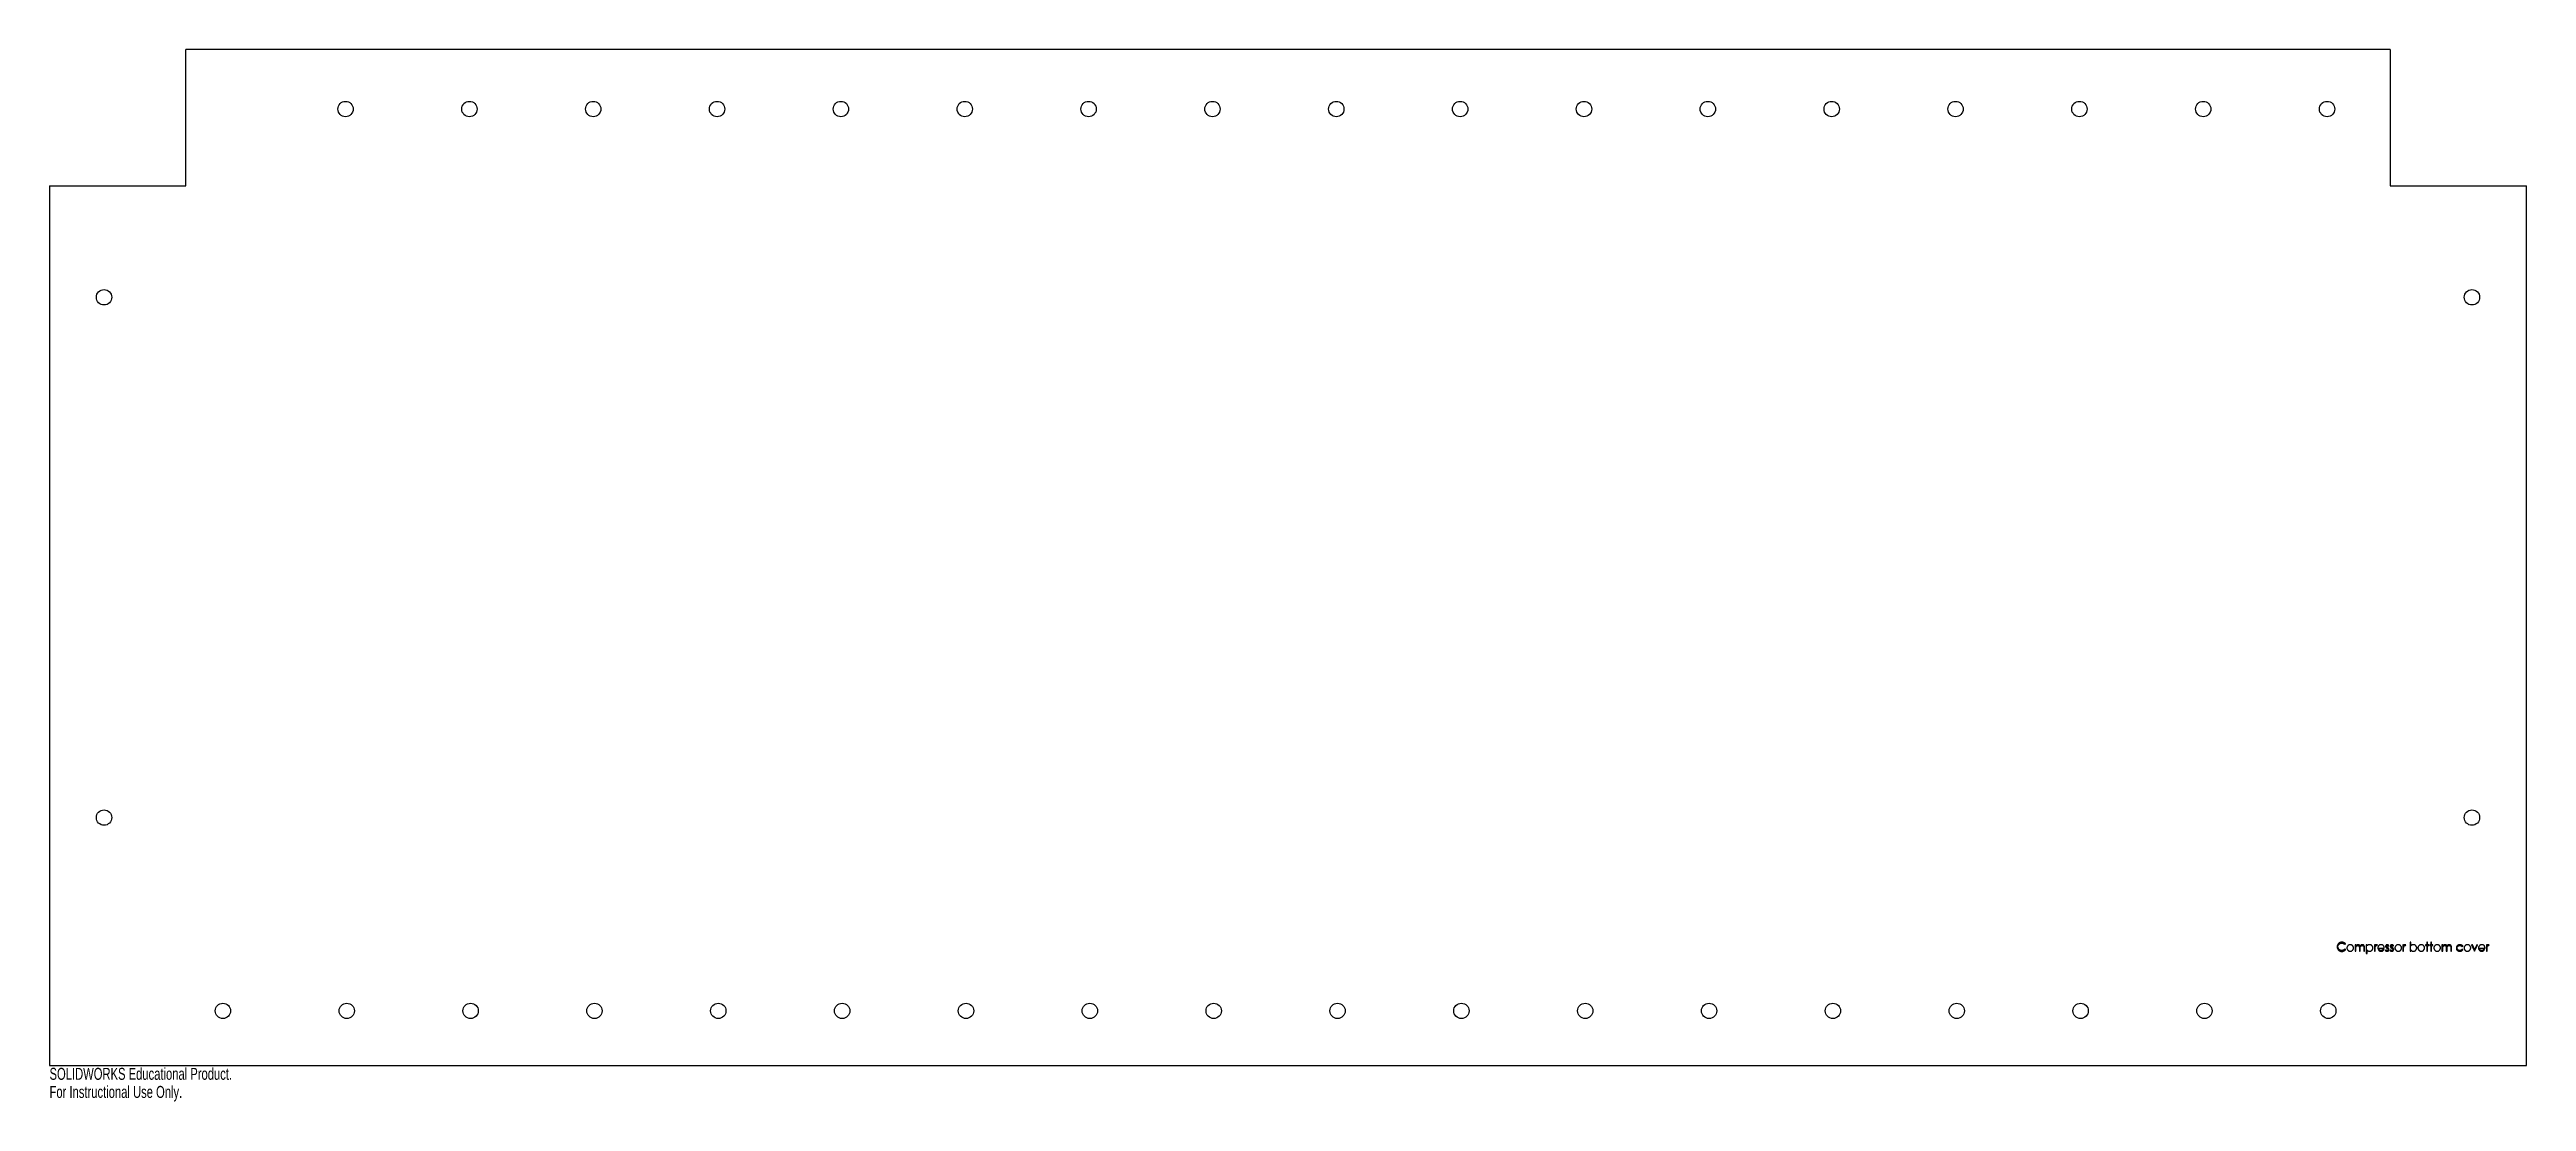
# Model space of a CAD drawing. Header units: millimetres. Extents: x 0 to 1000, y -425 to 0.
import ezdxf

# ---------------------------------------------------------------- set-up
doc = ezdxf.new("R2010")
doc.units = ezdxf.units.MM
doc.styles.add('SLDTEXTSTYLE0', font='TXT', dxfattribs={"width": 0.7})

msp = doc.modelspace()

# ---------------------------------------------------------------- texts
at = {"color": 7, "linetype": 'Continuous', "char_height": 4.834, "attachment_point": 1, "style": 'SLDTEXTSTYLE0'}
for s, insert in [('SOLIDWORKS Educational Product.', (0, -411)), ('For Instructional Use Only.', (0, -418.3))]:
    msp.add_mtext(s, dxfattribs=dict(at, insert=insert))

# ---------------------------------------------------------------- linework, layer by layer
at = {"color": 7, "linetype": 'Continuous', "lineweight": 25}
for p, q in [((55, -55), (55, 0)), ((945, 0), (55, 0)), ((945, 0), (945, -55)), ((0, -55), (0, -410)), ((0, -55), (55, -55)), ((945, -55), (1000, -55)), ((1000, -410), (1000, -55)), ((926.7, -361.2), (927, -361)), ((927, -363.2), (926.7, -363)), ((931.1, -361.3), (930.8, -361.3)), ((930.8, -361.3), (930.8, -363.9)), ((930.8, -363.9), (931.1, -363.9)), ((931.1, -361.8), (931.1, -361.3)), ((931.1, -363.9), (931.1, -362.8)), ((932.6, -362.6), (932.6, -363.9)), ((932.6, -363.9), (932.9, -363.9)), ((932.9, -363.9), (932.9, -362.9)), ((934.3, -362.5), (934.3, -363.9)), ((934.3, -363.9), (934.6, -363.9)), ((934.6, -363.9), (934.6, -362.5)), ((935.7, -361.3), (935.3, -361.3)), ((935.3, -361.3), (935.3, -364.8)), ((935.3, -364.8), (935.7, -364.8)), ((935.7, -361.8), (935.7, -361.3)), ((935.7, -364.8), (935.7, -363.4)), ((938.9, -361.3), (938.6, -361.3)), ((938.6, -361.3), (938.6, -363.9)), ((938.6, -363.9), (938.9, -363.9)), ((938.9, -361.7), (938.9, -361.3)), ((938.9, -363.9), (938.9, -363)), ((939.6, -361.6), (939.8, -361.4)), ((940.3, -362.7), (942.6, -362.7)), ((942.5, -363.2), (942.2, -363.1)), ((943.2, -363.4), (943, -363.6)), ((944.2, -361.9), (944.4, -361.7)), ((945.1, -363.4), (944.9, -363.6)), ((946.1, -361.9), (946.3, -361.7)), ((950.4, -361.3), (950.1, -361.3)), ((950.1, -361.3), (950.1, -363.9)), ((950.1, -363.9), (950.4, -363.9)), ((950.4, -361.7), (950.4, -361.3)), ((950.4, -363.9), (950.4, -363)), ((951.1, -361.6), (951.3, -361.4)), ((953.3, -360.3), (953, -360.3)), ((953, -360.3), (953, -363.9)), ((953, -363.9), (953.3, -363.9)), ((953.3, -361.8), (953.3, -360.3)), ((953.3, -363.9), (953.3, -363.4)), ((959.8, -361.3), (959.3, -361.3)), ((959.3, -361.3), (959.3, -361.6)), ((959.3, -361.6), (959.8, -361.6)), ((960.1, -360.3), (959.8, -360.3)), ((959.8, -360.3), (959.8, -361.3)), ((959.8, -361.6), (959.8, -363.9)), ((959.8, -363.9), (960.1, -363.9)), ((960.1, -361.3), (960.1, -360.3)), ((960.6, -361.3), (960.1, -361.3)), ((960.1, -363.9), (960.1, -361.6)), ((960.1, -361.6), (960.6, -361.6)), ((960.6, -361.6), (960.6, -361.3)), ((961.4, -361.3), (961, -361.3)), ((961, -361.3), (961, -361.6)), ((961, -361.6), (961.4, -361.6)), ((961.7, -360.3), (961.4, -360.3)), ((961.4, -360.3), (961.4, -361.3)), ((961.4, -361.6), (961.4, -363.9)), ((961.4, -363.9), (961.7, -363.9)), ((961.7, -361.3), (961.7, -360.3)), ((962.2, -361.3), (961.7, -361.3)), ((961.7, -363.9), (961.7, -361.6)), ((961.7, -361.6), (962.2, -361.6)), ((962.2, -361.6), (962.2, -361.3)), ((966.2, -361.3), (965.9, -361.3)), ((965.9, -361.3), (965.9, -363.9)), ((965.9, -363.9), (966.2, -363.9)), ((966.2, -361.8), (966.2, -361.3)), ((966.2, -363.9), (966.2, -362.8)), ((967.6, -362.6), (967.6, -363.9)), ((967.6, -363.9), (968, -363.9)), ((968, -363.9), (968, -362.9)), ((969.4, -362.5), (969.4, -363.9)), ((969.4, -363.9), (969.7, -363.9)), ((969.7, -363.9), (969.7, -362.5)), ((974, -362.1), (974.3, -361.9)), ((974.3, -363.3), (974, -363.2)), ((978.2, -361.3), (977.8, -361.3)), ((977.8, -361.3), (979, -363.9)), ((979, -363.2), (978.2, -361.3)), ((979, -363.9), (980.2, -361.3)), ((979.9, -361.3), (979, -363.2)), ((979, -363.9), (979, -363.9)), ((980.2, -361.3), (979.9, -361.3)), ((981, -362.7), (983.3, -362.7)), ((983.1, -363.2), (982.8, -363.1)), ((984.1, -361.3), (983.8, -361.3)), ((983.8, -361.3), (983.8, -363.9)), ((983.8, -363.9), (984.1, -363.9)), ((984.1, -361.7), (984.1, -361.3)), ((984.1, -363.9), (984.1, -363)), ((984.8, -361.6), (985, -361.4)), ((0, -410), (1000, -410))]:
    msp.add_line(p, q, dxfattribs=at)
for centre in [(119.5, -24), (169.5, -24), (219.5, -24), (269.5, -24), (319.5, -24), (369.5, -24), (419.5, -24), (469.5, -24), (519.5, -24), (569.5, -24), (619.5, -24), (669.5, -24), (719.5, -24), (769.5, -24), (819.5, -24), (869.5, -24), (919.5, -24), (22, -100), (978, -100), (22, -310), (978, -310), (70, -388), (120, -388), (170, -388), (220, -388), (270, -388), (320, -388), (370, -388), (420, -388), (470, -388), (520, -388), (570, -388), (620, -388), (670, -388), (720, -388), (770, -388), (820, -388), (870, -388), (920, -388)]:
    msp.add_circle(centre, 3.1, dxfattribs=at)
for points, knots in [([(925.5, -360.3), (925.3, -360.3), (925.1, -360.3), (924.9, -360.4), (924.7, -360.4), (924.6, -360.5), (924.4, -360.6), (924.3, -360.7), (924.1, -360.8), (924, -361), (923.9, -361.1), (923.8, -361.3), (923.7, -361.4), (923.7, -361.6), (923.6, -361.8), (923.6, -362), (923.6, -362.1)], [0, 0, 0, 0, 0.13318, 0.19658, 0.25875, 0.32034, 0.38178, 0.44374, 0.50726, 0.57053, 0.63177, 0.69225, 0.75199, 0.81205, 0.87299, 1, 1, 1, 1]), ([(923.6, -362.1), (923.6, -362.2), (923.6, -362.4), (923.6, -362.6), (923.7, -362.8), (923.8, -363), (923.9, -363.1), (924, -363.3), (924, -363.4)], [0, 0, 0, 0, 0.26104, 0.38639, 0.50927, 0.63122, 0.75284, 1, 1, 1, 1]), ([(923.9, -362.1), (923.9, -362.1), (923.9, -362), (923.9, -361.8), (923.9, -361.7), (924, -361.7), (924, -361.6), (924, -361.5), (924.1, -361.4), (924.1, -361.3), (924.2, -361.2), (924.3, -361.2), (924.3, -361.1), (924.4, -361), (924.5, -361), (924.6, -360.9), (924.7, -360.9), (924.8, -360.8), (924.8, -360.8), (924.9, -360.7), (925, -360.7), (925.1, -360.7), (925.3, -360.7), (925.4, -360.7), (925.4, -360.7)], [0, 0, 0, 0, 0.08546, 0.12668, 0.16754, 0.20822, 0.24837, 0.28862, 0.32913, 0.36959, 0.41002, 0.45012, 0.49051, 0.53118, 0.57231, 0.61407, 0.65688, 0.69985, 0.74235, 0.7846, 0.82725, 0.86954, 0.9125, 1, 1, 1, 1]), ([(925.5, -363.6), (925.4, -363.6), (925.2, -363.6), (925, -363.6), (924.8, -363.5), (924.7, -363.5), (924.6, -363.4), (924.5, -363.3), (924.3, -363.2), (924.2, -363.1), (924.1, -363), (924.1, -362.9), (924, -362.7), (924, -362.6), (923.9, -362.4), (923.9, -362.2), (923.9, -362.1)], [0, 0, 0, 0, 0.1355, 0.19977, 0.26267, 0.32452, 0.38608, 0.44828, 0.51116, 0.57367, 0.63457, 0.69442, 0.75385, 0.81327, 0.87371, 1, 1, 1, 1]), ([(924, -363.4), (924.1, -363.4), (924.1, -363.5), (924.2, -363.6), (924.3, -363.6), (924.4, -363.7), (924.5, -363.7), (924.6, -363.8), (924.7, -363.8), (924.7, -363.9), (924.8, -363.9), (924.9, -363.9), (925, -363.9), (925.1, -364), (925.3, -364), (925.4, -364), (925.5, -364)], [0, 0, 0, 0, 0.12305, 0.18345, 0.24324, 0.303, 0.3628, 0.4226, 0.483, 0.54382, 0.60525, 0.66759, 0.73122, 0.79608, 0.86225, 1, 1, 1, 1]), ([(925.4, -360.7), (925.6, -360.7), (925.8, -360.7), (926, -360.7), (926.1, -360.8), (926.2, -360.8), (926.3, -360.9), (926.4, -360.9), (926.5, -361), (926.5, -361), (926.6, -361.1), (926.7, -361.2), (926.7, -361.2)], [0, 0, 0, 0, 0.25916, 0.38385, 0.50754, 0.56903, 0.63015, 0.69071, 0.75171, 0.81288, 0.87453, 1, 1, 1, 1]), ([(927, -361), (927, -361), (926.9, -360.9), (926.8, -360.8), (926.7, -360.7), (926.6, -360.7), (926.5, -360.6), (926.4, -360.5), (926.3, -360.5), (926.2, -360.4), (926.1, -360.4), (926, -360.4), (925.9, -360.3), (925.8, -360.3), (925.7, -360.3), (925.5, -360.3), (925.5, -360.3)], [0, 0, 0, 0, 0.12065, 0.18037, 0.24019, 0.29981, 0.36026, 0.42121, 0.48287, 0.54493, 0.6076, 0.67073, 0.73432, 0.79879, 0.86432, 1, 1, 1, 1]), ([(926.7, -363), (926.6, -363.1), (926.5, -363.3), (926.3, -363.4), (926.2, -363.5), (926, -363.5), (925.8, -363.6), (925.6, -363.6), (925.5, -363.6)], [0, 0, 0, 0, 0.25909, 0.38282, 0.50406, 0.62525, 0.74705, 1, 1, 1, 1]), ([(925.5, -364), (925.5, -364), (925.7, -364), (925.8, -364), (925.9, -363.9), (926, -363.9), (926.1, -363.9), (926.2, -363.8), (926.3, -363.8), (926.4, -363.7), (926.5, -363.7), (926.6, -363.6), (926.7, -363.6), (926.8, -363.5), (926.9, -363.4), (927, -363.3), (927, -363.2)], [0, 0, 0, 0, 0.13399, 0.19921, 0.26304, 0.32647, 0.38886, 0.45078, 0.51261, 0.57405, 0.63514, 0.69572, 0.75627, 0.81652, 0.87695, 1, 1, 1, 1]), ([(927.9, -361.7), (927.8, -361.8), (927.7, -361.9), (927.7, -362), (927.6, -362.1), (927.6, -362.2), (927.5, -362.4), (927.5, -362.5), (927.5, -362.6)], [0, 0, 0, 0, 0.25376, 0.37729, 0.49891, 0.62132, 0.74476, 1, 1, 1, 1]), ([(927.5, -362.6), (927.5, -362.7), (927.5, -362.8), (927.6, -363), (927.6, -363.1), (927.7, -363.2), (927.7, -363.3), (927.8, -363.4), (927.9, -363.5), (928, -363.6), (928.1, -363.7), (928.2, -363.8), (928.3, -363.8), (928.4, -363.9), (928.6, -363.9), (928.8, -363.9), (928.9, -363.9)], [0, 0, 0, 0, 0.12318, 0.18303, 0.24287, 0.30252, 0.36332, 0.42507, 0.48904, 0.55309, 0.61545, 0.67729, 0.73917, 0.80168, 0.86536, 1, 1, 1, 1]), ([(928.9, -361.3), (928.8, -361.3), (928.6, -361.3), (928.4, -361.3), (928.3, -361.4), (928.2, -361.5), (928, -361.6), (927.9, -361.6), (927.9, -361.7)], [0, 0, 0, 0, 0.25871, 0.38209, 0.50356, 0.62518, 0.74729, 1, 1, 1, 1]), ([(929.8, -361.7), (929.8, -361.6), (929.7, -361.5), (929.5, -361.5), (929.4, -361.4), (929.3, -361.3), (929.1, -361.3), (929, -361.3), (928.9, -361.3)], [0, 0, 0, 0, 0.25313, 0.37531, 0.4962, 0.61787, 0.74167, 1, 1, 1, 1]), ([(928.9, -363.9), (929, -363.9), (929.1, -363.9), (929.3, -363.9), (929.4, -363.8), (929.5, -363.8), (929.6, -363.7), (929.7, -363.6), (929.8, -363.5), (929.9, -363.4), (930, -363.3), (930, -363.2), (930.1, -363.1), (930.1, -363), (930.2, -362.8), (930.2, -362.7), (930.2, -362.6)], [0, 0, 0, 0, 0.13413, 0.1979, 0.26048, 0.32215, 0.38378, 0.44622, 0.51034, 0.57439, 0.63623, 0.6971, 0.75683, 0.81673, 0.87666, 1, 1, 1, 1]), ([(930.2, -362.6), (930.2, -362.5), (930.2, -362.4), (930.1, -362.2), (930.1, -362.1), (930, -362), (930, -361.9), (929.9, -361.8), (929.8, -361.7)], [0, 0, 0, 0, 0.25544, 0.37863, 0.50147, 0.62349, 0.74617, 1, 1, 1, 1]), ([(931.5, -361.4), (931.4, -361.5), (931.3, -361.6), (931.2, -361.7), (931.1, -361.8)], [0, 0, 0, 0, 0.45661, 1, 1, 1, 1]), ([(931.1, -362.8), (931.1, -362.7), (931.1, -362.6), (931.1, -362.5), (931.1, -362.4), (931.2, -362.3), (931.2, -362.2), (931.2, -362.2), (931.2, -362.1), (931.3, -362), (931.3, -361.9), (931.4, -361.8), (931.5, -361.7), (931.6, -361.7), (931.8, -361.6), (931.9, -361.6), (931.9, -361.6)], [0, 0, 0, 0, 0.13451, 0.19512, 0.25091, 0.3027, 0.3503, 0.39339, 0.43297, 0.50709, 0.57875, 0.65023, 0.72246, 0.79389, 0.86313, 1, 1, 1, 1]), ([(932, -361.3), (931.9, -361.3), (931.7, -361.3), (931.6, -361.4), (931.5, -361.4)], [0, 0, 0, 0, 0.49696, 1, 1, 1, 1]), ([(931.9, -361.6), (932, -361.6), (932.1, -361.6), (932.2, -361.7), (932.3, -361.7), (932.4, -361.8), (932.4, -361.8), (932.5, -361.9), (932.5, -362), (932.5, -362), (932.5, -362.1), (932.5, -362.1), (932.5, -362.2), (932.6, -362.3), (932.6, -362.4), (932.6, -362.5), (932.6, -362.6)], [0, 0, 0, 0, 0.14135, 0.20823, 0.27369, 0.33805, 0.40092, 0.46362, 0.52788, 0.56363, 0.6061, 0.6545, 0.71005, 0.77226, 0.84122, 1, 1, 1, 1]), ([(932.8, -361.9), (932.8, -361.8), (932.8, -361.7), (932.7, -361.6), (932.6, -361.6), (932.6, -361.5), (932.5, -361.4), (932.4, -361.4), (932.4, -361.4), (932.3, -361.3), (932.2, -361.3), (932.1, -361.3), (932, -361.3)], [0, 0, 0, 0, 0.19786, 0.28323, 0.36001, 0.43384, 0.50951, 0.58704, 0.66875, 0.75116, 0.83347, 1, 1, 1, 1]), ([(933.8, -361.3), (933.7, -361.3), (933.5, -361.3), (933.4, -361.4), (933.2, -361.4), (933.2, -361.5), (933.1, -361.5), (933.1, -361.6), (933, -361.6), (933, -361.7), (932.9, -361.8), (932.8, -361.9), (932.8, -361.9)], [0, 0, 0, 0, 0.23444, 0.35259, 0.47317, 0.53506, 0.59752, 0.66052, 0.72516, 0.79088, 0.85877, 1, 1, 1, 1]), ([(932.9, -362.9), (932.9, -362.8), (932.9, -362.7), (932.9, -362.5), (932.9, -362.4), (932.9, -362.3), (932.9, -362.3), (932.9, -362.2), (933, -362.1), (933, -362), (933.1, -361.9), (933.2, -361.8), (933.3, -361.7), (933.4, -361.7), (933.5, -361.6), (933.6, -361.6), (933.7, -361.6)], [0, 0, 0, 0, 0.14567, 0.21019, 0.2692, 0.32285, 0.37114, 0.41436, 0.45265, 0.52319, 0.59192, 0.65998, 0.72921, 0.79814, 0.86529, 1, 1, 1, 1]), ([(933.7, -361.6), (933.8, -361.6), (933.9, -361.6), (934, -361.7), (934, -361.7), (934.1, -361.7), (934.2, -361.8), (934.2, -361.9), (934.2, -361.9), (934.3, -362), (934.3, -362), (934.3, -362.1), (934.3, -362.2), (934.3, -362.2), (934.3, -362.4), (934.3, -362.4), (934.3, -362.5)], [0, 0, 0, 0, 0.14978, 0.21987, 0.28798, 0.35468, 0.41878, 0.48273, 0.54731, 0.5827, 0.6241, 0.67129, 0.72432, 0.78385, 0.84944, 1, 1, 1, 1]), ([(934.6, -362.5), (934.6, -362.4), (934.6, -362.3), (934.6, -362.2), (934.6, -362.1), (934.6, -362), (934.6, -361.9), (934.5, -361.9), (934.5, -361.8), (934.5, -361.7), (934.4, -361.6), (934.3, -361.5), (934.2, -361.4), (934.1, -361.4), (934, -361.3), (933.8, -361.3), (933.8, -361.3)], [0, 0, 0, 0, 0.13117, 0.19029, 0.24506, 0.29603, 0.34284, 0.38605, 0.42557, 0.4995, 0.57029, 0.64028, 0.71053, 0.7812, 0.85203, 1, 1, 1, 1]), ([(936.7, -361.3), (936.6, -361.3), (936.4, -361.3), (936.2, -361.4), (936.1, -361.4), (936, -361.5), (935.8, -361.6), (935.7, -361.7), (935.7, -361.8)], [0, 0, 0, 0, 0.25385, 0.37482, 0.49423, 0.61394, 0.73696, 1, 1, 1, 1]), ([(935.7, -363.4), (935.7, -363.5), (935.8, -363.6), (936, -363.7), (936.1, -363.8), (936.3, -363.9), (936.4, -363.9), (936.6, -363.9), (936.7, -363.9)], [0, 0, 0, 0, 0.262, 0.3866, 0.50788, 0.62877, 0.74945, 1, 1, 1, 1]), ([(938, -362.6), (938, -362.5), (938, -362.4), (938, -362.2), (937.9, -362.1), (937.9, -362), (937.8, -361.9), (937.7, -361.8), (937.6, -361.7), (937.5, -361.6), (937.4, -361.5), (937.3, -361.4), (937.2, -361.4), (937.1, -361.3), (936.9, -361.3), (936.8, -361.3), (936.7, -361.3)], [0, 0, 0, 0, 0.12601, 0.18681, 0.24745, 0.30785, 0.36912, 0.43199, 0.49671, 0.5615, 0.62477, 0.68655, 0.74787, 0.80935, 0.87136, 1, 1, 1, 1]), ([(936.7, -363.9), (936.8, -363.9), (936.9, -363.9), (937.1, -363.9), (937.2, -363.8), (937.3, -363.8), (937.4, -363.7), (937.5, -363.6), (937.6, -363.6), (937.7, -363.5), (937.8, -363.3), (937.9, -363.2), (937.9, -363.1), (938, -363), (938, -362.8), (938, -362.7), (938, -362.6)], [0, 0, 0, 0, 0.1277, 0.18924, 0.25013, 0.31084, 0.37247, 0.43505, 0.49965, 0.56424, 0.62675, 0.68827, 0.74942, 0.81043, 0.87197, 1, 1, 1, 1]), ([(939.5, -361.3), (939.5, -361.3), (939.4, -361.3), (939.3, -361.3), (939.2, -361.4), (939.1, -361.4), (939, -361.5), (938.9, -361.6), (938.9, -361.7)], [0, 0, 0, 0, 0.21389, 0.32468, 0.43946, 0.56163, 0.69389, 1, 1, 1, 1]), ([(938.9, -362.2), (939, -362.1), (939, -362), (939, -362), (939, -361.9), (939.1, -361.9), (939.1, -361.8), (939.1, -361.8), (939.2, -361.7), (939.2, -361.7), (939.3, -361.6), (939.4, -361.6), (939.4, -361.6)], [0, 0, 0, 0, 0.17172, 0.25067, 0.32588, 0.39688, 0.46357, 0.52807, 0.58969, 0.70481, 0.80866, 1, 1, 1, 1]), ([(938.9, -363), (938.9, -362.9), (938.9, -362.8), (938.9, -362.6), (938.9, -362.5), (938.9, -362.4), (938.9, -362.3), (938.9, -362.2), (938.9, -362.2)], [0, 0, 0, 0, 0.34376, 0.49183, 0.62411, 0.7414, 0.84306, 1, 1, 1, 1]), ([(939.4, -361.6), (939.5, -361.6), (939.5, -361.6), (939.6, -361.6), (939.6, -361.6)], [0, 0, 0, 0, 0.43977, 1, 1, 1, 1]), ([(939.8, -361.4), (939.7, -361.3), (939.7, -361.3), (939.6, -361.3), (939.5, -361.3)], [0, 0, 0, 0, 0.53648, 1, 1, 1, 1]), ([(940.3, -361.8), (940.3, -361.8), (940.2, -361.9), (940.1, -362.1), (940.1, -362.2), (940, -362.3), (940, -362.4), (940, -362.5), (940, -362.6)], [0, 0, 0, 0, 0.25342, 0.3767, 0.49945, 0.62257, 0.74623, 1, 1, 1, 1]), ([(940, -362.6), (940, -362.7), (940, -362.8), (940.1, -363), (940.1, -363.1), (940.1, -363.2), (940.2, -363.3), (940.3, -363.4), (940.3, -363.5), (940.4, -363.6), (940.5, -363.7), (940.6, -363.8), (940.8, -363.8), (940.9, -363.9), (941.1, -363.9), (941.2, -363.9), (941.3, -363.9)], [0, 0, 0, 0, 0.12108, 0.18007, 0.23919, 0.29871, 0.35888, 0.42037, 0.48345, 0.54657, 0.6087, 0.67019, 0.73187, 0.7952, 0.86037, 1, 1, 1, 1]), ([(941.3, -361.3), (941.2, -361.3), (941.1, -361.3), (940.9, -361.4), (940.7, -361.4), (940.6, -361.5), (940.5, -361.6), (940.4, -361.7), (940.3, -361.8)], [0, 0, 0, 0, 0.26024, 0.38368, 0.50466, 0.62536, 0.74641, 1, 1, 1, 1]), ([(941.3, -363.6), (941.2, -363.6), (941.1, -363.6), (941, -363.6), (940.9, -363.6), (940.8, -363.5), (940.7, -363.5), (940.7, -363.4), (940.6, -363.4), (940.5, -363.3), (940.5, -363.2), (940.4, -363.1), (940.4, -363.1), (940.4, -363), (940.3, -362.8), (940.3, -362.7), (940.3, -362.7)], [0, 0, 0, 0, 0.12767, 0.18895, 0.24905, 0.30907, 0.36922, 0.43017, 0.4926, 0.55535, 0.61696, 0.67817, 0.73925, 0.80161, 0.86552, 1, 1, 1, 1]), ([(942.3, -361.8), (942.3, -361.7), (942.2, -361.6), (942, -361.5), (941.9, -361.4), (941.7, -361.4), (941.6, -361.3), (941.4, -361.3), (941.3, -361.3)], [0, 0, 0, 0, 0.25526, 0.37725, 0.49774, 0.61812, 0.74097, 1, 1, 1, 1]), ([(942.2, -363.1), (942.2, -363.2), (942.1, -363.2), (942, -363.3), (941.9, -363.4), (941.9, -363.5), (941.8, -363.5), (941.7, -363.5), (941.6, -363.6), (941.5, -363.6), (941.4, -363.6), (941.3, -363.6), (941.3, -363.6)], [0, 0, 0, 0, 0.20794, 0.29469, 0.36973, 0.44083, 0.51425, 0.59139, 0.67227, 0.75434, 0.83612, 1, 1, 1, 1]), ([(941.3, -363.9), (941.4, -363.9), (941.5, -363.9), (941.7, -363.9), (941.8, -363.9), (941.9, -363.8), (942, -363.8), (942.1, -363.7), (942.2, -363.6), (942.3, -363.5), (942.4, -363.4), (942.4, -363.3), (942.5, -363.2)], [0, 0, 0, 0, 0.17811, 0.26133, 0.34156, 0.42001, 0.4981, 0.5754, 0.65365, 0.73413, 0.81834, 1, 1, 1, 1]), ([(942.6, -362.7), (942.6, -362.6), (942.6, -362.5), (942.6, -362.3), (942.5, -362.2), (942.5, -362.1), (942.4, -361.9), (942.4, -361.9), (942.3, -361.8)], [0, 0, 0, 0, 0.27038, 0.39846, 0.52275, 0.64383, 0.76375, 1, 1, 1, 1]), ([(943, -363.6), (943.1, -363.6), (943.1, -363.7), (943.2, -363.8), (943.3, -363.8), (943.4, -363.9), (943.6, -363.9), (943.7, -363.9), (943.7, -363.9)], [0, 0, 0, 0, 0.2446, 0.36854, 0.49531, 0.62278, 0.74828, 1, 1, 1, 1]), ([(943.8, -361.3), (943.7, -361.3), (943.7, -361.3), (943.6, -361.3), (943.5, -361.3), (943.5, -361.4), (943.4, -361.4), (943.4, -361.4), (943.3, -361.5), (943.3, -361.5), (943.3, -361.6), (943.2, -361.6), (943.2, -361.7), (943.2, -361.8), (943.2, -361.8), (943.1, -361.9), (943.1, -362)], [0, 0, 0, 0, 0.12912, 0.19061, 0.25123, 0.31109, 0.37119, 0.43212, 0.49492, 0.55736, 0.61913, 0.68027, 0.74139, 0.80349, 0.86696, 1, 1, 1, 1]), ([(943.1, -362), (943.1, -362), (943.2, -362.2), (943.2, -362.3), (943.3, -362.4)], [0, 0, 0, 0, 0.50741, 1, 1, 1, 1]), ([(943.7, -363.6), (943.7, -363.6), (943.6, -363.6), (943.5, -363.6), (943.5, -363.6), (943.4, -363.5), (943.3, -363.5), (943.3, -363.4), (943.2, -363.4)], [0, 0, 0, 0, 0.22499, 0.34076, 0.4595, 0.58283, 0.7141, 1, 1, 1, 1]), ([(943.3, -362.4), (943.3, -362.4), (943.3, -362.4), (943.4, -362.5), (943.4, -362.5), (943.5, -362.6), (943.6, -362.6), (943.7, -362.7), (943.7, -362.7)], [0, 0, 0, 0, 0.1977, 0.30785, 0.42718, 0.55622, 0.69405, 1, 1, 1, 1]), ([(943.5, -361.9), (943.5, -361.9), (943.5, -361.8), (943.5, -361.8), (943.6, -361.7), (943.6, -361.7), (943.7, -361.6), (943.8, -361.6), (943.8, -361.6)], [0, 0, 0, 0, 0.24897, 0.3715, 0.50149, 0.63083, 0.7541, 1, 1, 1, 1]), ([(943.5, -362.2), (943.5, -362.1), (943.5, -362.1), (943.5, -362), (943.5, -361.9)], [0, 0, 0, 0, 0.5206, 1, 1, 1, 1]), ([(943.9, -362.4), (943.9, -362.4), (943.8, -362.4), (943.7, -362.3), (943.7, -362.3), (943.6, -362.3), (943.6, -362.2), (943.6, -362.2), (943.5, -362.2)], [0, 0, 0, 0, 0.32388, 0.46643, 0.59778, 0.71602, 0.82244, 1, 1, 1, 1]), ([(943.7, -362.7), (943.8, -362.7), (943.8, -362.8), (943.9, -362.8), (944, -362.8), (944, -362.9), (944, -362.9), (944.1, -362.9), (944.1, -363)], [0, 0, 0, 0, 0.33374, 0.4792, 0.61045, 0.72773, 0.83254, 1, 1, 1, 1]), ([(944.2, -363.2), (944.2, -363.3), (944.2, -363.3), (944.1, -363.4), (944, -363.5), (944, -363.6), (943.9, -363.6), (943.8, -363.6), (943.7, -363.6)], [0, 0, 0, 0, 0.23528, 0.35549, 0.48231, 0.61216, 0.7381, 1, 1, 1, 1]), ([(943.7, -363.9), (943.8, -363.9), (943.9, -363.9), (944, -363.9), (944, -363.9), (944.1, -363.9), (944.2, -363.8), (944.2, -363.8), (944.3, -363.7), (944.3, -363.7), (944.4, -363.6), (944.4, -363.5), (944.4, -363.5), (944.5, -363.4), (944.5, -363.3), (944.5, -363.2), (944.5, -363.2)], [0, 0, 0, 0, 0.13136, 0.1945, 0.25643, 0.3176, 0.37863, 0.44048, 0.5043, 0.56811, 0.62996, 0.69048, 0.75136, 0.8114, 0.8728, 1, 1, 1, 1]), ([(944.4, -361.7), (944.4, -361.6), (944.3, -361.5), (944.2, -361.4), (944.1, -361.4), (944, -361.3), (943.9, -361.3), (943.8, -361.3), (943.8, -361.3)], [0, 0, 0, 0, 0.29729, 0.43094, 0.55555, 0.67387, 0.78659, 1, 1, 1, 1]), ([(943.8, -361.6), (943.8, -361.6), (943.9, -361.6), (944, -361.6), (944, -361.7), (944.1, -361.7), (944.1, -361.8), (944.2, -361.8), (944.2, -361.9)], [0, 0, 0, 0, 0.20667, 0.31647, 0.43404, 0.55869, 0.69496, 1, 1, 1, 1]), ([(944.4, -362.8), (944.4, -362.8), (944.3, -362.7), (944.3, -362.7), (944.2, -362.6), (944.1, -362.6), (944, -362.5), (944, -362.5), (943.9, -362.4)], [0, 0, 0, 0, 0.19542, 0.30585, 0.42512, 0.55379, 0.69289, 1, 1, 1, 1]), ([(944.1, -363), (944.1, -363), (944.2, -363.1), (944.2, -363.2), (944.2, -363.2)], [0, 0, 0, 0, 0.49955, 1, 1, 1, 1]), ([(944.5, -363.2), (944.5, -363.1), (944.5, -363), (944.4, -362.9), (944.4, -362.8)], [0, 0, 0, 0, 0.50476, 1, 1, 1, 1]), ([(944.9, -363.6), (944.9, -363.6), (945, -363.7), (945.1, -363.8), (945.2, -363.8), (945.3, -363.9), (945.5, -363.9), (945.6, -363.9), (945.6, -363.9)], [0, 0, 0, 0, 0.2446, 0.36854, 0.49531, 0.62278, 0.74828, 1, 1, 1, 1]), ([(945.7, -361.3), (945.6, -361.3), (945.6, -361.3), (945.5, -361.3), (945.4, -361.3), (945.4, -361.4), (945.3, -361.4), (945.3, -361.4), (945.2, -361.5), (945.2, -361.5), (945.1, -361.6), (945.1, -361.6), (945.1, -361.7), (945.1, -361.8), (945, -361.8), (945, -361.9), (945, -362)], [0, 0, 0, 0, 0.12912, 0.19061, 0.25123, 0.31109, 0.37119, 0.43212, 0.49492, 0.55736, 0.61913, 0.68027, 0.74139, 0.80349, 0.86696, 1, 1, 1, 1]), ([(945, -362), (945, -362), (945.1, -362.2), (945.1, -362.3), (945.1, -362.4)], [0, 0, 0, 0, 0.50741, 1, 1, 1, 1]), ([(945.1, -362.4), (945.2, -362.4), (945.2, -362.4), (945.3, -362.5), (945.3, -362.5), (945.4, -362.6), (945.5, -362.6), (945.5, -362.7), (945.6, -362.7)], [0, 0, 0, 0, 0.1977, 0.30785, 0.42718, 0.55622, 0.69405, 1, 1, 1, 1]), ([(945.6, -363.6), (945.6, -363.6), (945.5, -363.6), (945.4, -363.6), (945.4, -363.6), (945.3, -363.5), (945.2, -363.5), (945.1, -363.4), (945.1, -363.4)], [0, 0, 0, 0, 0.22499, 0.34076, 0.4595, 0.58283, 0.7141, 1, 1, 1, 1]), ([(945.3, -361.9), (945.3, -361.9), (945.4, -361.8), (945.4, -361.8), (945.4, -361.7), (945.5, -361.7), (945.6, -361.6), (945.6, -361.6), (945.7, -361.6)], [0, 0, 0, 0, 0.24897, 0.3715, 0.50149, 0.63083, 0.7541, 1, 1, 1, 1]), ([(945.4, -362.2), (945.4, -362.1), (945.4, -362.1), (945.3, -362), (945.3, -361.9)], [0, 0, 0, 0, 0.5206, 1, 1, 1, 1]), ([(945.8, -362.4), (945.8, -362.4), (945.7, -362.4), (945.6, -362.3), (945.6, -362.3), (945.5, -362.3), (945.5, -362.2), (945.4, -362.2), (945.4, -362.2)], [0, 0, 0, 0, 0.32388, 0.46643, 0.59778, 0.71602, 0.82244, 1, 1, 1, 1]), ([(945.6, -362.7), (945.6, -362.7), (945.7, -362.8), (945.8, -362.8), (945.8, -362.8), (945.9, -362.9), (945.9, -362.9), (946, -362.9), (946, -363)], [0, 0, 0, 0, 0.33374, 0.4792, 0.61045, 0.72773, 0.83254, 1, 1, 1, 1]), ([(946.1, -363.2), (946.1, -363.3), (946, -363.3), (946, -363.4), (945.9, -363.5), (945.9, -363.6), (945.8, -363.6), (945.7, -363.6), (945.6, -363.6)], [0, 0, 0, 0, 0.23528, 0.35549, 0.48231, 0.61216, 0.7381, 1, 1, 1, 1]), ([(945.6, -363.9), (945.7, -363.9), (945.8, -363.9), (945.9, -363.9), (945.9, -363.9), (946, -363.9), (946.1, -363.8), (946.1, -363.8), (946.2, -363.7), (946.2, -363.7), (946.3, -363.6), (946.3, -363.5), (946.3, -363.5), (946.3, -363.4), (946.4, -363.3), (946.4, -363.2), (946.4, -363.2)], [0, 0, 0, 0, 0.13136, 0.1945, 0.25643, 0.3176, 0.37863, 0.44048, 0.5043, 0.56811, 0.62996, 0.69048, 0.75136, 0.8114, 0.8728, 1, 1, 1, 1]), ([(946.3, -361.7), (946.3, -361.6), (946.2, -361.5), (946.1, -361.4), (946, -361.4), (945.9, -361.3), (945.8, -361.3), (945.7, -361.3), (945.7, -361.3)], [0, 0, 0, 0, 0.29729, 0.43094, 0.55555, 0.67387, 0.78659, 1, 1, 1, 1]), ([(945.7, -361.6), (945.7, -361.6), (945.8, -361.6), (945.8, -361.6), (945.9, -361.7), (946, -361.7), (946, -361.8), (946.1, -361.8), (946.1, -361.9)], [0, 0, 0, 0, 0.20667, 0.31647, 0.43404, 0.55869, 0.69496, 1, 1, 1, 1]), ([(946.3, -362.8), (946.2, -362.8), (946.2, -362.7), (946.1, -362.7), (946.1, -362.6), (946, -362.6), (945.9, -362.5), (945.9, -362.5), (945.8, -362.4)], [0, 0, 0, 0, 0.19542, 0.30585, 0.42512, 0.55379, 0.69289, 1, 1, 1, 1]), ([(946, -363), (946, -363), (946.1, -363.1), (946.1, -363.2), (946.1, -363.2)], [0, 0, 0, 0, 0.49955, 1, 1, 1, 1]), ([(946.4, -363.2), (946.4, -363.1), (946.4, -363), (946.3, -362.9), (946.3, -362.8)], [0, 0, 0, 0, 0.50476, 1, 1, 1, 1]), ([(947.3, -361.7), (947.2, -361.8), (947.1, -361.9), (947.1, -362), (947, -362.1), (947, -362.2), (946.9, -362.4), (946.9, -362.5), (946.9, -362.6)], [0, 0, 0, 0, 0.25376, 0.37729, 0.49891, 0.62132, 0.74476, 1, 1, 1, 1]), ([(946.9, -362.6), (946.9, -362.7), (946.9, -362.8), (947, -363), (947, -363.1), (947.1, -363.2), (947.1, -363.3), (947.2, -363.4), (947.3, -363.5), (947.4, -363.6), (947.5, -363.7), (947.6, -363.8), (947.7, -363.8), (947.8, -363.9), (948, -363.9), (948.1, -363.9), (948.2, -363.9)], [0, 0, 0, 0, 0.12318, 0.18303, 0.24287, 0.30252, 0.36332, 0.42507, 0.48904, 0.55309, 0.61545, 0.67729, 0.73917, 0.80168, 0.86536, 1, 1, 1, 1]), ([(948.2, -361.3), (948.1, -361.3), (948, -361.3), (947.8, -361.3), (947.7, -361.4), (947.6, -361.5), (947.4, -361.6), (947.3, -361.6), (947.3, -361.7)], [0, 0, 0, 0, 0.25871, 0.38209, 0.50356, 0.62518, 0.74729, 1, 1, 1, 1]), ([(949.2, -361.7), (949.2, -361.6), (949.1, -361.5), (948.9, -361.5), (948.8, -361.4), (948.7, -361.3), (948.5, -361.3), (948.3, -361.3), (948.2, -361.3)], [0, 0, 0, 0, 0.25313, 0.37531, 0.4962, 0.61787, 0.74167, 1, 1, 1, 1]), ([(948.2, -363.9), (948.3, -363.9), (948.5, -363.9), (948.6, -363.9), (948.8, -363.8), (948.9, -363.8), (949, -363.7), (949.1, -363.6), (949.2, -363.5), (949.3, -363.4), (949.4, -363.3), (949.4, -363.2), (949.5, -363.1), (949.5, -363), (949.6, -362.8), (949.6, -362.7), (949.6, -362.6)], [0, 0, 0, 0, 0.13413, 0.1979, 0.26048, 0.32215, 0.38378, 0.44622, 0.51034, 0.57439, 0.63623, 0.6971, 0.75683, 0.81673, 0.87666, 1, 1, 1, 1]), ([(949.6, -362.6), (949.6, -362.5), (949.6, -362.4), (949.5, -362.2), (949.5, -362.1), (949.4, -362), (949.3, -361.9), (949.3, -361.8), (949.2, -361.7)], [0, 0, 0, 0, 0.25544, 0.37863, 0.50147, 0.62349, 0.74617, 1, 1, 1, 1]), ([(951, -361.3), (951, -361.3), (950.9, -361.3), (950.8, -361.3), (950.7, -361.4), (950.6, -361.4), (950.5, -361.5), (950.5, -361.6), (950.4, -361.7)], [0, 0, 0, 0, 0.21389, 0.32468, 0.43946, 0.56163, 0.69389, 1, 1, 1, 1]), ([(950.4, -363), (950.4, -362.9), (950.4, -362.8), (950.4, -362.6), (950.4, -362.5), (950.4, -362.4), (950.5, -362.3), (950.5, -362.2), (950.5, -362.2)], [0, 0, 0, 0, 0.34376, 0.49183, 0.62411, 0.7414, 0.84306, 1, 1, 1, 1]), ([(950.5, -362.2), (950.5, -362.1), (950.5, -362), (950.5, -362), (950.6, -361.9), (950.6, -361.9), (950.6, -361.8), (950.7, -361.8), (950.7, -361.7), (950.8, -361.7), (950.9, -361.6), (950.9, -361.6), (951, -361.6)], [0, 0, 0, 0, 0.17172, 0.25067, 0.32588, 0.39688, 0.46357, 0.52807, 0.58969, 0.70481, 0.80866, 1, 1, 1, 1]), ([(951.3, -361.4), (951.3, -361.3), (951.2, -361.3), (951.1, -361.3), (951, -361.3)], [0, 0, 0, 0, 0.53648, 1, 1, 1, 1]), ([(951, -361.6), (951, -361.6), (951.1, -361.6), (951.1, -361.6), (951.1, -361.6)], [0, 0, 0, 0, 0.43977, 1, 1, 1, 1]), ([(954.3, -361.3), (954.2, -361.3), (954.1, -361.3), (953.9, -361.4), (953.8, -361.4), (953.6, -361.5), (953.5, -361.6), (953.4, -361.7), (953.3, -361.8)], [0, 0, 0, 0, 0.25028, 0.37103, 0.49161, 0.61281, 0.73732, 1, 1, 1, 1]), ([(953.3, -363.4), (953.4, -363.5), (953.5, -363.6), (953.6, -363.7), (953.7, -363.8), (953.9, -363.9), (954.1, -363.9), (954.2, -363.9), (954.3, -363.9)], [0, 0, 0, 0, 0.26303, 0.38571, 0.50572, 0.62514, 0.74612, 1, 1, 1, 1]), ([(955.7, -362.6), (955.7, -362.5), (955.7, -362.4), (955.6, -362.2), (955.6, -362.1), (955.5, -362), (955.4, -361.9), (955.4, -361.8), (955.3, -361.7), (955.2, -361.6), (955.1, -361.5), (955, -361.4), (954.8, -361.4), (954.7, -361.3), (954.6, -361.3), (954.4, -361.3), (954.3, -361.3)], [0, 0, 0, 0, 0.12782, 0.18942, 0.25017, 0.31108, 0.37266, 0.43523, 0.49987, 0.56454, 0.62717, 0.68886, 0.74963, 0.81058, 0.87218, 1, 1, 1, 1]), ([(954.3, -363.9), (954.4, -363.9), (954.5, -363.9), (954.7, -363.9), (954.8, -363.8), (955, -363.8), (955.1, -363.7), (955.2, -363.6), (955.3, -363.6), (955.4, -363.5), (955.4, -363.3), (955.5, -363.2), (955.6, -363.1), (955.6, -363), (955.7, -362.8), (955.7, -362.7), (955.7, -362.6)], [0, 0, 0, 0, 0.12851, 0.19047, 0.25188, 0.31315, 0.37487, 0.43808, 0.5028, 0.56746, 0.63027, 0.69149, 0.75213, 0.81271, 0.87377, 1, 1, 1, 1]), ([(956.6, -361.7), (956.5, -361.8), (956.4, -361.9), (956.3, -362), (956.3, -362.1), (956.3, -362.2), (956.2, -362.4), (956.2, -362.5), (956.2, -362.6)], [0, 0, 0, 0, 0.25376, 0.37729, 0.49891, 0.62132, 0.74476, 1, 1, 1, 1]), ([(956.2, -362.6), (956.2, -362.7), (956.2, -362.8), (956.3, -363), (956.3, -363.1), (956.3, -363.2), (956.4, -363.3), (956.5, -363.4), (956.6, -363.5), (956.7, -363.6), (956.8, -363.7), (956.9, -363.8), (957, -363.8), (957.1, -363.9), (957.3, -363.9), (957.4, -363.9), (957.5, -363.9)], [0, 0, 0, 0, 0.12318, 0.18303, 0.24287, 0.30252, 0.36332, 0.42507, 0.48904, 0.55309, 0.61545, 0.67729, 0.73917, 0.80168, 0.86536, 1, 1, 1, 1]), ([(957.5, -361.3), (957.4, -361.3), (957.3, -361.3), (957.1, -361.3), (957, -361.4), (956.9, -361.5), (956.7, -361.6), (956.6, -361.6), (956.6, -361.7)], [0, 0, 0, 0, 0.25871, 0.38209, 0.50356, 0.62518, 0.74729, 1, 1, 1, 1]), ([(958.5, -361.7), (958.4, -361.6), (958.3, -361.5), (958.2, -361.5), (958.1, -361.4), (957.9, -361.3), (957.8, -361.3), (957.6, -361.3), (957.5, -361.3)], [0, 0, 0, 0, 0.25313, 0.37531, 0.4962, 0.61787, 0.74167, 1, 1, 1, 1]), ([(957.5, -363.9), (957.6, -363.9), (957.8, -363.9), (957.9, -363.9), (958.1, -363.8), (958.2, -363.8), (958.3, -363.7), (958.4, -363.6), (958.5, -363.5), (958.6, -363.4), (958.6, -363.3), (958.7, -363.2), (958.8, -363.1), (958.8, -363), (958.8, -362.8), (958.9, -362.7), (958.9, -362.6)], [0, 0, 0, 0, 0.13413, 0.1979, 0.26048, 0.32215, 0.38378, 0.44622, 0.51034, 0.57439, 0.63623, 0.6971, 0.75683, 0.81673, 0.87666, 1, 1, 1, 1]), ([(958.9, -362.6), (958.9, -362.5), (958.8, -362.4), (958.8, -362.2), (958.8, -362.1), (958.7, -362), (958.6, -361.9), (958.6, -361.8), (958.5, -361.7)], [0, 0, 0, 0, 0.25544, 0.37863, 0.50147, 0.62349, 0.74617, 1, 1, 1, 1]), ([(963, -361.7), (962.9, -361.8), (962.8, -361.9), (962.8, -362), (962.7, -362.1), (962.7, -362.2), (962.6, -362.4), (962.6, -362.5), (962.6, -362.6)], [0, 0, 0, 0, 0.25376, 0.37729, 0.49891, 0.62132, 0.74476, 1, 1, 1, 1]), ([(962.6, -362.6), (962.6, -362.7), (962.6, -362.8), (962.7, -363), (962.7, -363.1), (962.8, -363.2), (962.8, -363.3), (962.9, -363.4), (963, -363.5), (963.1, -363.6), (963.2, -363.7), (963.3, -363.8), (963.4, -363.8), (963.5, -363.9), (963.7, -363.9), (963.9, -363.9), (963.9, -363.9)], [0, 0, 0, 0, 0.12318, 0.18303, 0.24287, 0.30252, 0.36332, 0.42507, 0.48904, 0.55309, 0.61545, 0.67729, 0.73917, 0.80168, 0.86536, 1, 1, 1, 1]), ([(963.9, -361.3), (963.9, -361.3), (963.7, -361.3), (963.5, -361.3), (963.4, -361.4), (963.3, -361.5), (963.1, -361.6), (963, -361.6), (963, -361.7)], [0, 0, 0, 0, 0.25871, 0.38209, 0.50356, 0.62518, 0.74729, 1, 1, 1, 1]), ([(964.9, -361.7), (964.9, -361.6), (964.8, -361.5), (964.6, -361.5), (964.5, -361.4), (964.4, -361.3), (964.2, -361.3), (964, -361.3), (963.9, -361.3)], [0, 0, 0, 0, 0.25313, 0.37531, 0.4962, 0.61787, 0.74167, 1, 1, 1, 1]), ([(963.9, -363.9), (964, -363.9), (964.2, -363.9), (964.4, -363.9), (964.5, -363.8), (964.6, -363.8), (964.7, -363.7), (964.8, -363.6), (964.9, -363.5), (965, -363.4), (965.1, -363.3), (965.1, -363.2), (965.2, -363.1), (965.2, -363), (965.3, -362.8), (965.3, -362.7), (965.3, -362.6)], [0, 0, 0, 0, 0.13413, 0.1979, 0.26048, 0.32215, 0.38378, 0.44622, 0.51034, 0.57439, 0.63623, 0.6971, 0.75683, 0.81673, 0.87666, 1, 1, 1, 1]), ([(965.3, -362.6), (965.3, -362.5), (965.3, -362.4), (965.2, -362.2), (965.2, -362.1), (965.1, -362), (965.1, -361.9), (965, -361.8), (964.9, -361.7)], [0, 0, 0, 0, 0.25544, 0.37863, 0.50147, 0.62349, 0.74617, 1, 1, 1, 1]), ([(966.6, -361.4), (966.5, -361.5), (966.4, -361.6), (966.3, -361.7), (966.2, -361.8)], [0, 0, 0, 0, 0.45661, 1, 1, 1, 1]), ([(966.2, -362.8), (966.2, -362.7), (966.2, -362.6), (966.2, -362.5), (966.2, -362.4), (966.2, -362.3), (966.3, -362.2), (966.3, -362.2), (966.3, -362.1), (966.4, -362), (966.4, -361.9), (966.5, -361.8), (966.6, -361.7), (966.7, -361.7), (966.8, -361.6), (967, -361.6), (967, -361.6)], [0, 0, 0, 0, 0.13451, 0.19512, 0.25091, 0.3027, 0.3503, 0.39339, 0.43297, 0.50709, 0.57875, 0.65023, 0.72246, 0.79389, 0.86313, 1, 1, 1, 1]), ([(967.1, -361.3), (967, -361.3), (966.8, -361.3), (966.6, -361.4), (966.6, -361.4)], [0, 0, 0, 0, 0.49696, 1, 1, 1, 1]), ([(967, -361.6), (967.1, -361.6), (967.2, -361.6), (967.3, -361.7), (967.4, -361.7), (967.5, -361.8), (967.5, -361.8), (967.6, -361.9), (967.6, -362), (967.6, -362), (967.6, -362.1), (967.6, -362.1), (967.6, -362.2), (967.6, -362.3), (967.6, -362.4), (967.6, -362.5), (967.6, -362.6)], [0, 0, 0, 0, 0.14135, 0.20823, 0.27369, 0.33805, 0.40092, 0.46362, 0.52788, 0.56363, 0.6061, 0.6545, 0.71005, 0.77226, 0.84122, 1, 1, 1, 1]), ([(967.9, -361.9), (967.9, -361.8), (967.8, -361.7), (967.8, -361.6), (967.7, -361.6), (967.7, -361.5), (967.6, -361.4), (967.5, -361.4), (967.4, -361.4), (967.4, -361.3), (967.2, -361.3), (967.2, -361.3), (967.1, -361.3)], [0, 0, 0, 0, 0.19786, 0.28323, 0.36001, 0.43384, 0.50951, 0.58704, 0.66875, 0.75116, 0.83347, 1, 1, 1, 1]), ([(968.8, -361.3), (968.8, -361.3), (968.6, -361.3), (968.4, -361.4), (968.3, -361.4), (968.3, -361.5), (968.2, -361.5), (968.1, -361.6), (968.1, -361.6), (968, -361.7), (968, -361.8), (967.9, -361.9), (967.9, -361.9)], [0, 0, 0, 0, 0.23444, 0.35259, 0.47317, 0.53506, 0.59752, 0.66052, 0.72516, 0.79088, 0.85877, 1, 1, 1, 1]), ([(968, -362.9), (968, -362.8), (968, -362.7), (968, -362.5), (968, -362.4), (968, -362.3), (968, -362.3), (968, -362.2), (968.1, -362.1), (968.1, -362), (968.2, -361.9), (968.3, -361.8), (968.3, -361.7), (968.4, -361.7), (968.6, -361.6), (968.7, -361.6), (968.8, -361.6)], [0, 0, 0, 0, 0.14567, 0.21019, 0.2692, 0.32285, 0.37114, 0.41436, 0.45265, 0.52319, 0.59192, 0.65998, 0.72921, 0.79814, 0.86529, 1, 1, 1, 1]), ([(969.7, -362.5), (969.7, -362.4), (969.7, -362.3), (969.7, -362.2), (969.7, -362.1), (969.7, -362), (969.7, -361.9), (969.6, -361.9), (969.6, -361.8), (969.6, -361.7), (969.5, -361.6), (969.4, -361.5), (969.3, -361.4), (969.2, -361.4), (969.1, -361.3), (968.9, -361.3), (968.8, -361.3)], [0, 0, 0, 0, 0.13117, 0.19029, 0.24506, 0.29603, 0.34284, 0.38605, 0.42557, 0.4995, 0.57029, 0.64028, 0.71053, 0.7812, 0.85203, 1, 1, 1, 1]), ([(968.8, -361.6), (968.9, -361.6), (968.9, -361.6), (969.1, -361.7), (969.1, -361.7), (969.2, -361.7), (969.3, -361.8), (969.3, -361.9), (969.3, -361.9), (969.4, -362), (969.4, -362), (969.4, -362.1), (969.4, -362.2), (969.4, -362.2), (969.4, -362.4), (969.4, -362.4), (969.4, -362.5)], [0, 0, 0, 0, 0.14978, 0.21987, 0.28798, 0.35468, 0.41878, 0.48273, 0.54731, 0.5827, 0.6241, 0.67129, 0.72432, 0.78385, 0.84944, 1, 1, 1, 1]), ([(973.1, -361.3), (973.1, -361.3), (973, -361.3), (972.8, -361.3), (972.7, -361.3), (972.6, -361.4), (972.6, -361.4), (972.5, -361.4), (972.4, -361.5), (972.3, -361.5), (972.2, -361.6), (972.2, -361.6), (972.1, -361.7), (972, -361.7), (972, -361.8), (971.9, -361.9), (971.9, -362), (971.8, -362), (971.8, -362.1), (971.8, -362.2), (971.7, -362.3), (971.7, -362.4), (971.7, -362.5), (971.7, -362.6), (971.7, -362.6)], [0, 0, 0, 0, 0.0904, 0.13402, 0.17719, 0.21996, 0.26225, 0.30455, 0.34676, 0.38863, 0.43016, 0.47099, 0.51132, 0.55181, 0.59245, 0.63315, 0.67459, 0.71583, 0.75647, 0.79699, 0.83717, 0.87736, 0.91786, 1, 1, 1, 1]), ([(971.7, -362.6), (971.7, -362.7), (971.7, -362.9), (971.7, -363), (971.8, -363.1), (971.8, -363.3), (971.9, -363.4), (972, -363.5), (972.1, -363.6), (972.2, -363.6), (972.3, -363.7), (972.4, -363.8), (972.5, -363.8), (972.7, -363.9), (972.9, -363.9), (973, -363.9), (973.1, -363.9)], [0, 0, 0, 0, 0.12302, 0.18218, 0.24132, 0.30026, 0.35983, 0.42103, 0.48433, 0.54802, 0.61061, 0.673, 0.73555, 0.7989, 0.86366, 1, 1, 1, 1]), ([(972, -362.6), (972, -362.5), (972, -362.4), (972, -362.3), (972.1, -362.2), (972.1, -362.1), (972.2, -362), (972.2, -362), (972.3, -361.9), (972.4, -361.8), (972.5, -361.8), (972.6, -361.7), (972.7, -361.7), (972.8, -361.6), (972.9, -361.6), (973, -361.6), (973.1, -361.6)], [0, 0, 0, 0, 0.12228, 0.18124, 0.23969, 0.2984, 0.35808, 0.41926, 0.48246, 0.54645, 0.60918, 0.67175, 0.73454, 0.79803, 0.86308, 1, 1, 1, 1]), ([(973.1, -363.6), (973, -363.6), (972.9, -363.6), (972.7, -363.6), (972.5, -363.5), (972.4, -363.4), (972.3, -363.3), (972.2, -363.2), (972.1, -363.1), (972.1, -363), (972, -362.8), (972, -362.7), (972, -362.6)], [0, 0, 0, 0, 0.17847, 0.26376, 0.34867, 0.43213, 0.5134, 0.59498, 0.67747, 0.75968, 0.84003, 1, 1, 1, 1]), ([(974.3, -361.9), (974.3, -361.8), (974.2, -361.7), (974.1, -361.6), (974, -361.6), (973.9, -361.5), (973.8, -361.5), (973.7, -361.4), (973.6, -361.4), (973.5, -361.3), (973.3, -361.3), (973.2, -361.3), (973.1, -361.3)], [0, 0, 0, 0, 0.15856, 0.23459, 0.3098, 0.3864, 0.46602, 0.54993, 0.63795, 0.72809, 0.81792, 1, 1, 1, 1]), ([(973.1, -361.6), (973.2, -361.6), (973.3, -361.6), (973.5, -361.7), (973.6, -361.7), (973.7, -361.8), (973.9, -361.9), (974, -362), (974, -362.1)], [0, 0, 0, 0, 0.26153, 0.38539, 0.50664, 0.62649, 0.74742, 1, 1, 1, 1]), ([(974, -363.2), (974, -363.2), (973.9, -363.3), (973.7, -363.4), (973.6, -363.5), (973.5, -363.6), (973.3, -363.6), (973.2, -363.6), (973.1, -363.6)], [0, 0, 0, 0, 0.25814, 0.38063, 0.50156, 0.6227, 0.74455, 1, 1, 1, 1]), ([(973.1, -363.9), (973.2, -363.9), (973.3, -363.9), (973.4, -363.9), (973.5, -363.9), (973.6, -363.9), (973.6, -363.9), (973.7, -363.8), (973.8, -363.8), (973.9, -363.7), (973.9, -363.7), (974, -363.6), (974.1, -363.6), (974.1, -363.5), (974.2, -363.5), (974.3, -363.4), (974.3, -363.3)], [0, 0, 0, 0, 0.13817, 0.20517, 0.27023, 0.33458, 0.39746, 0.4601, 0.52226, 0.58353, 0.64414, 0.70407, 0.76304, 0.8218, 0.88093, 1, 1, 1, 1]), ([(975.2, -361.7), (975.1, -361.8), (975, -361.9), (975, -362), (974.9, -362.1), (974.9, -362.2), (974.8, -362.4), (974.8, -362.5), (974.8, -362.6)], [0, 0, 0, 0, 0.25376, 0.37729, 0.49891, 0.62132, 0.74476, 1, 1, 1, 1]), ([(974.8, -362.6), (974.8, -362.7), (974.8, -362.8), (974.9, -363), (974.9, -363.1), (975, -363.2), (975, -363.3), (975.1, -363.4), (975.2, -363.5), (975.3, -363.6), (975.4, -363.7), (975.5, -363.8), (975.6, -363.8), (975.7, -363.9), (975.9, -363.9), (976.1, -363.9), (976.2, -363.9)], [0, 0, 0, 0, 0.12318, 0.18303, 0.24287, 0.30252, 0.36332, 0.42507, 0.48904, 0.55309, 0.61545, 0.67729, 0.73917, 0.80168, 0.86536, 1, 1, 1, 1]), ([(976.2, -361.3), (976.1, -361.3), (975.9, -361.3), (975.7, -361.3), (975.6, -361.4), (975.5, -361.5), (975.3, -361.6), (975.2, -361.6), (975.2, -361.7)], [0, 0, 0, 0, 0.25871, 0.38209, 0.50356, 0.62518, 0.74729, 1, 1, 1, 1]), ([(977.1, -361.7), (977.1, -361.6), (977, -361.5), (976.8, -361.5), (976.7, -361.4), (976.6, -361.3), (976.4, -361.3), (976.2, -361.3), (976.2, -361.3)], [0, 0, 0, 0, 0.25313, 0.37531, 0.4962, 0.61787, 0.74167, 1, 1, 1, 1]), ([(976.2, -363.9), (976.2, -363.9), (976.4, -363.9), (976.6, -363.9), (976.7, -363.8), (976.8, -363.8), (976.9, -363.7), (977, -363.6), (977.1, -363.5), (977.2, -363.4), (977.3, -363.3), (977.3, -363.2), (977.4, -363.1), (977.4, -363), (977.5, -362.8), (977.5, -362.7), (977.5, -362.6)], [0, 0, 0, 0, 0.13413, 0.1979, 0.26048, 0.32215, 0.38378, 0.44622, 0.51034, 0.57439, 0.63623, 0.6971, 0.75683, 0.81673, 0.87666, 1, 1, 1, 1]), ([(977.5, -362.6), (977.5, -362.5), (977.5, -362.4), (977.4, -362.2), (977.4, -362.1), (977.3, -362), (977.3, -361.9), (977.2, -361.8), (977.1, -361.7)], [0, 0, 0, 0, 0.25544, 0.37863, 0.50147, 0.62349, 0.74617, 1, 1, 1, 1]), ([(981, -361.8), (980.9, -361.8), (980.8, -361.9), (980.8, -362.1), (980.7, -362.2), (980.7, -362.3), (980.7, -362.4), (980.7, -362.5), (980.7, -362.6)], [0, 0, 0, 0, 0.25342, 0.3767, 0.49945, 0.62257, 0.74623, 1, 1, 1, 1]), ([(980.7, -362.6), (980.7, -362.7), (980.7, -362.8), (980.7, -363), (980.7, -363.1), (980.8, -363.2), (980.9, -363.3), (980.9, -363.4), (981, -363.5), (981.1, -363.6), (981.2, -363.7), (981.3, -363.8), (981.4, -363.8), (981.5, -363.9), (981.7, -363.9), (981.9, -363.9), (981.9, -363.9)], [0, 0, 0, 0, 0.12108, 0.18007, 0.23919, 0.29871, 0.35888, 0.42037, 0.48345, 0.54657, 0.6087, 0.67019, 0.73187, 0.7952, 0.86037, 1, 1, 1, 1]), ([(982, -361.3), (981.9, -361.3), (981.7, -361.3), (981.5, -361.4), (981.4, -361.4), (981.3, -361.5), (981.1, -361.6), (981, -361.7), (981, -361.8)], [0, 0, 0, 0, 0.26024, 0.38368, 0.50466, 0.62536, 0.74641, 1, 1, 1, 1]), ([(981.9, -363.6), (981.8, -363.6), (981.8, -363.6), (981.6, -363.6), (981.5, -363.6), (981.5, -363.5), (981.4, -363.5), (981.3, -363.4), (981.2, -363.4), (981.2, -363.3), (981.1, -363.2), (981.1, -363.1), (981, -363.1), (981, -363), (981, -362.8), (981, -362.7), (981, -362.7)], [0, 0, 0, 0, 0.12767, 0.18895, 0.24905, 0.30907, 0.36922, 0.43017, 0.4926, 0.55535, 0.61696, 0.67817, 0.73925, 0.80161, 0.86552, 1, 1, 1, 1]), ([(982.8, -363.1), (982.8, -363.2), (982.7, -363.2), (982.6, -363.3), (982.6, -363.4), (982.5, -363.5), (982.4, -363.5), (982.4, -363.5), (982.3, -363.6), (982.2, -363.6), (982.1, -363.6), (982, -363.6), (981.9, -363.6)], [0, 0, 0, 0, 0.20794, 0.29469, 0.36973, 0.44083, 0.51425, 0.59139, 0.67227, 0.75434, 0.83612, 1, 1, 1, 1]), ([(981.9, -363.9), (982, -363.9), (982.2, -363.9), (982.3, -363.9), (982.4, -363.9), (982.5, -363.8), (982.6, -363.8), (982.7, -363.7), (982.8, -363.6), (982.9, -363.5), (983, -363.4), (983.1, -363.3), (983.1, -363.2)], [0, 0, 0, 0, 0.17811, 0.26133, 0.34156, 0.42001, 0.4981, 0.5754, 0.65365, 0.73413, 0.81834, 1, 1, 1, 1]), ([(983, -361.8), (982.9, -361.7), (982.8, -361.6), (982.7, -361.5), (982.5, -361.4), (982.4, -361.4), (982.2, -361.3), (982.1, -361.3), (982, -361.3)], [0, 0, 0, 0, 0.25526, 0.37725, 0.49774, 0.61812, 0.74097, 1, 1, 1, 1]), ([(983.3, -362.7), (983.3, -362.6), (983.3, -362.5), (983.2, -362.3), (983.2, -362.2), (983.2, -362.1), (983.1, -361.9), (983, -361.9), (983, -361.8)], [0, 0, 0, 0, 0.27038, 0.39846, 0.52275, 0.64383, 0.76375, 1, 1, 1, 1]), ([(984.7, -361.3), (984.7, -361.3), (984.6, -361.3), (984.5, -361.3), (984.4, -361.4), (984.3, -361.4), (984.2, -361.5), (984.2, -361.6), (984.1, -361.7)], [0, 0, 0, 0, 0.21389, 0.32468, 0.43946, 0.56163, 0.69389, 1, 1, 1, 1]), ([(984.1, -363), (984.1, -362.9), (984.1, -362.8), (984.1, -362.6), (984.1, -362.5), (984.1, -362.4), (984.1, -362.3), (984.2, -362.2), (984.2, -362.2)], [0, 0, 0, 0, 0.34376, 0.49183, 0.62411, 0.7414, 0.84306, 1, 1, 1, 1]), ([(984.2, -362.2), (984.2, -362.1), (984.2, -362), (984.2, -362), (984.3, -361.9), (984.3, -361.9), (984.3, -361.8), (984.4, -361.8), (984.4, -361.7), (984.5, -361.7), (984.6, -361.6), (984.6, -361.6), (984.7, -361.6)], [0, 0, 0, 0, 0.17172, 0.25067, 0.32588, 0.39688, 0.46357, 0.52807, 0.58969, 0.70481, 0.80866, 1, 1, 1, 1]), ([(985, -361.4), (985, -361.3), (984.9, -361.3), (984.8, -361.3), (984.7, -361.3)], [0, 0, 0, 0, 0.53648, 1, 1, 1, 1]), ([(984.7, -361.6), (984.7, -361.6), (984.8, -361.6), (984.8, -361.6), (984.8, -361.6)], [0, 0, 0, 0, 0.43977, 1, 1, 1, 1])]:
    msp.add_open_spline(points, degree=3, knots=knots, dxfattribs=at)

msp.set_redraw_order([(e.dxf.handle, doc.entitydb.next_handle()) for e in msp.query("TEXT MTEXT ATTDEF DIMENSION ARC_DIMENSION")])  # texts and dimensions are drawn at this point

doc.saveas('drawing.dxf')
